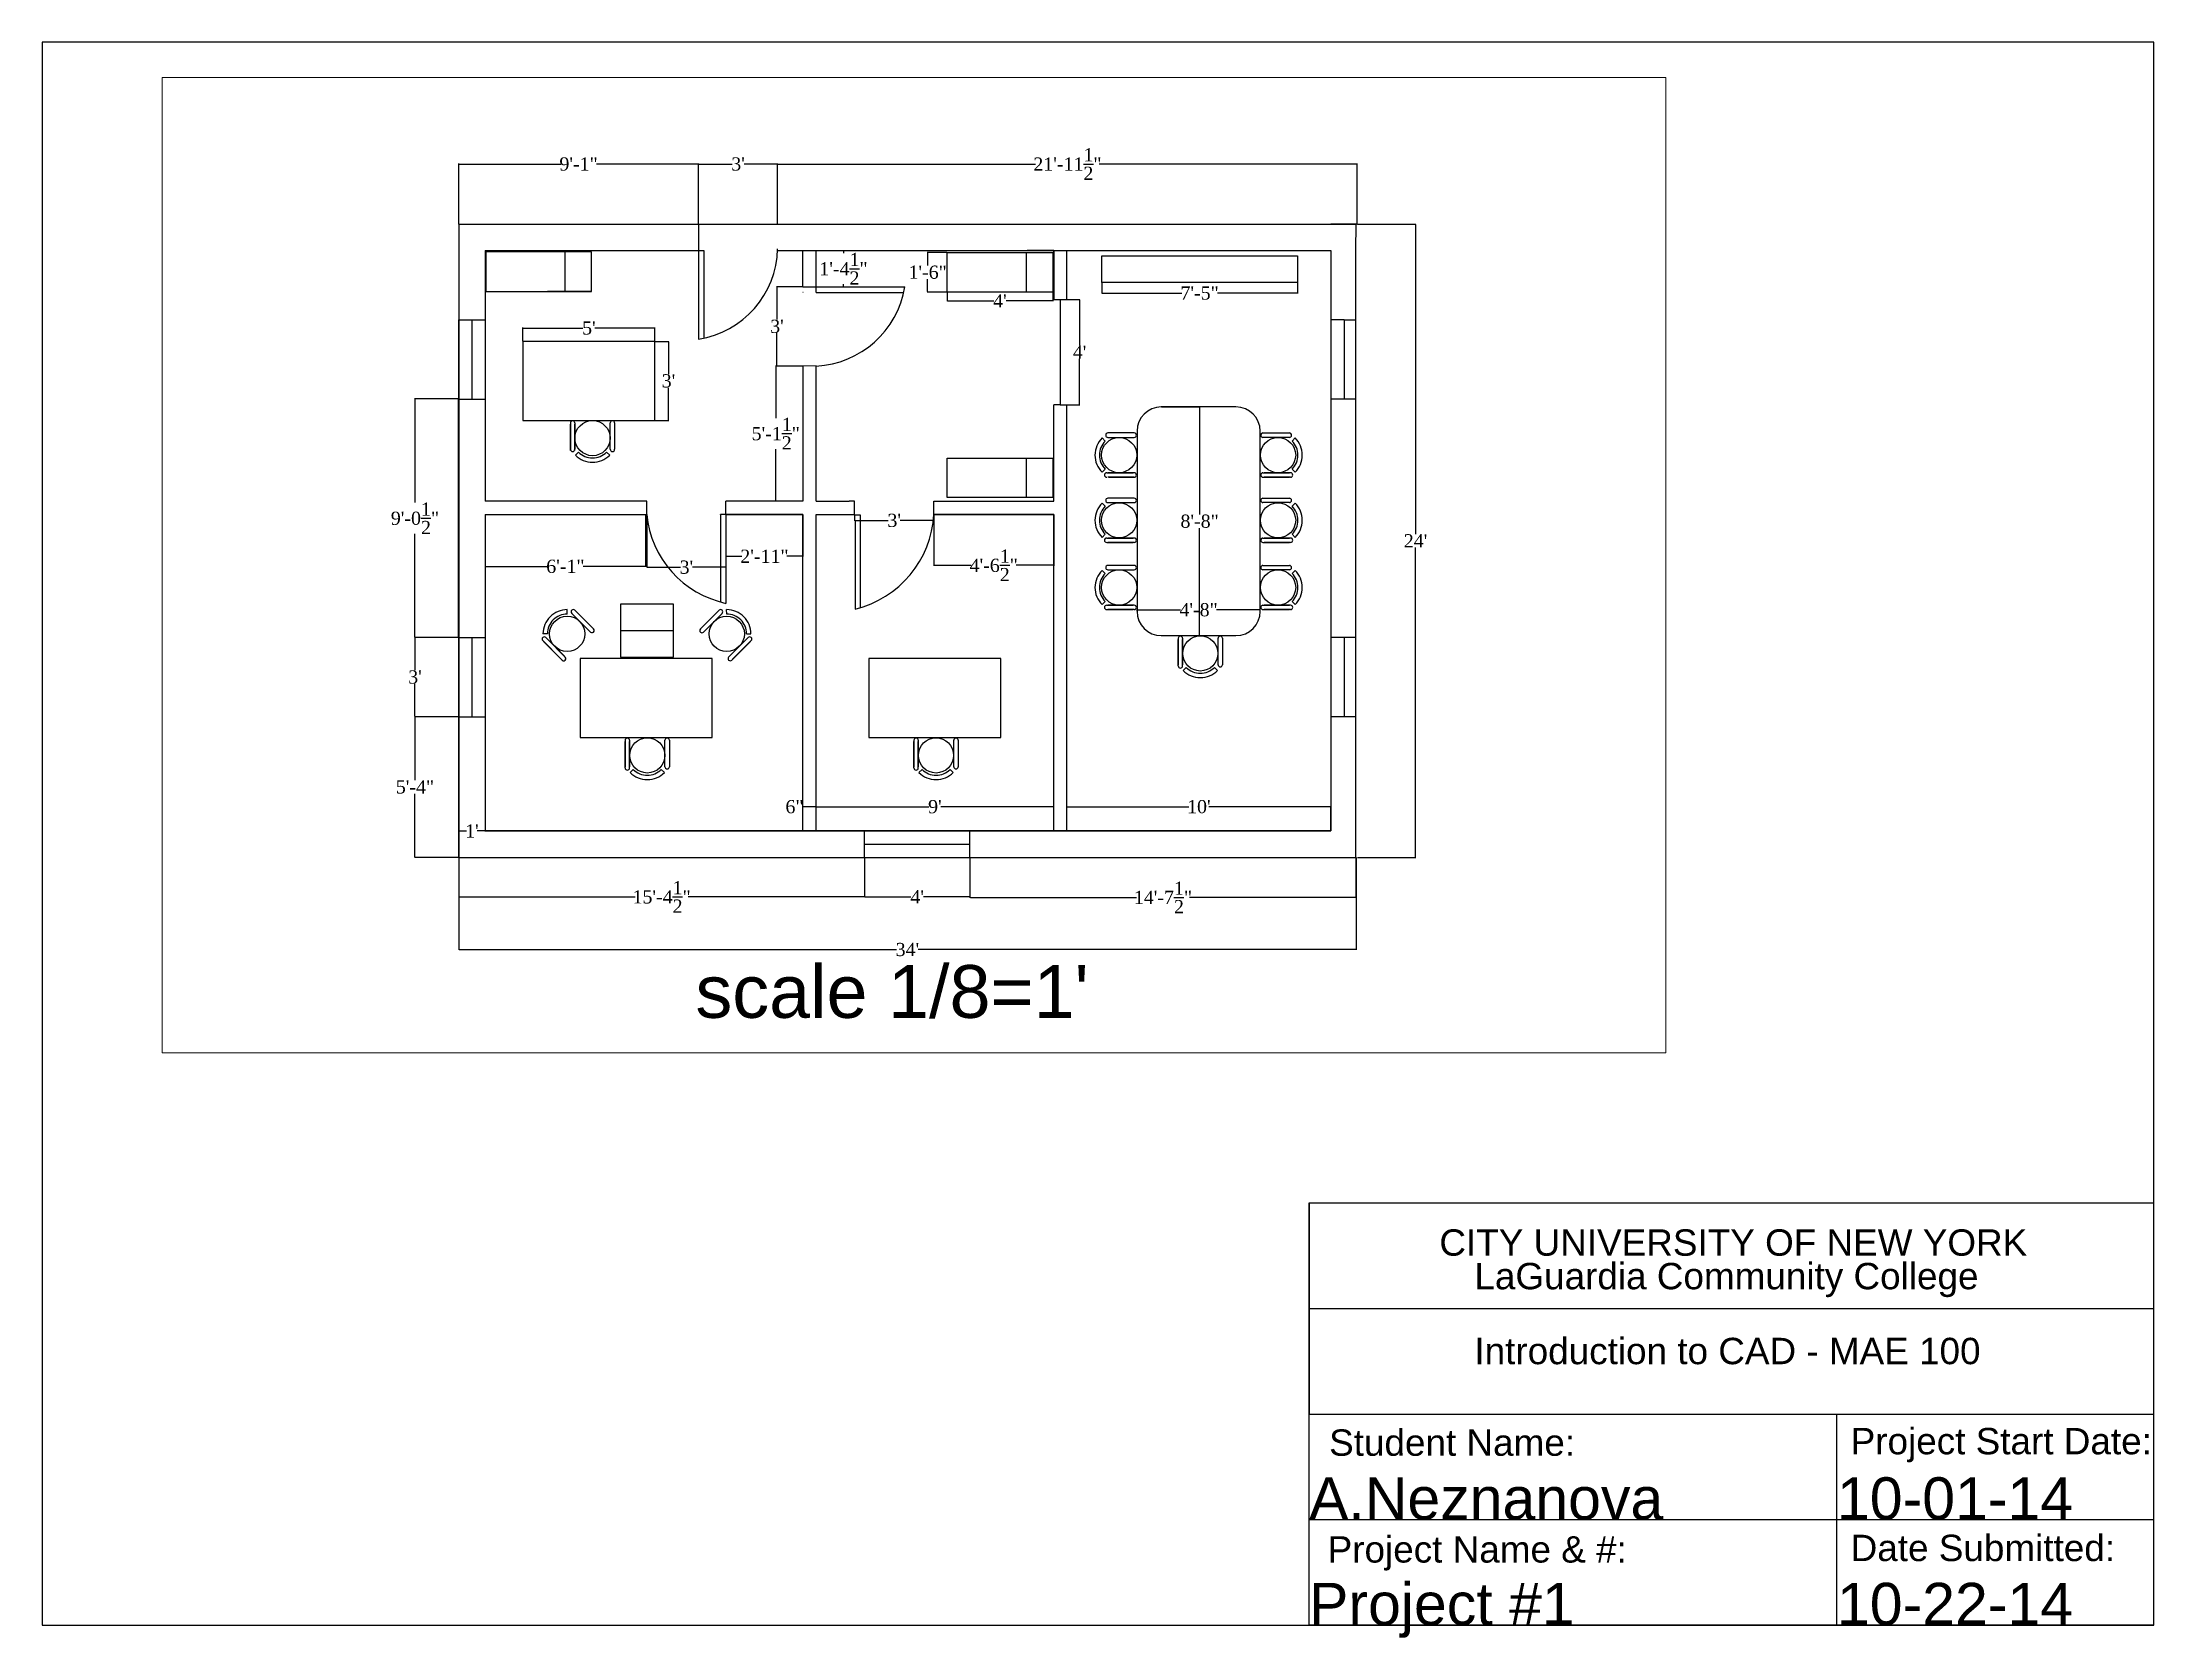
# Paper-space layout 'Layout1' of a CAD drawing. Header units: inches. Extents: x 0.5 to 10.5, y 0.4 to 7.9.
# The model-space entities are those that its viewports show. They can reach past a viewport. Long polylines and large blocks are cut down to what shows.
import ezdxf

# ---------------------------------------------------------------- set-up
doc = ezdxf.new("R2010")
doc.units = ezdxf.units.IN
doc.header["$MEASUREMENT"] = 0
for name, color, linetype in [('border', 112, 'Continuous'), ('chair', 6, 'Continuous'), ('Dimension', 14, 'Continuous'), ('furniture', 80, 'Continuous'), ('table', 202, 'Continuous'), ('text', 194, 'Continuous'), ('Walls', 30, 'Continuous'), ('Windows', 140, 'Continuous')]:
    doc.layers.add(name, color=color, linetype=linetype)
doc.layers.add('Doors', color=7, linetype='Continuous', true_color=0x6011be)
doc.layers.add('viewport', color=134, linetype='Continuous', plot=False)
doc.styles.add('Annotative', font='Times New Roman.ttf', dxfattribs={"height": 6})
doc.styles.get("Standard").update_dxf_attribs({"font": 'Arial.ttf', "height": 24})
doc.dimstyles.new('textstyle1', dxfattribs={"dimtxt": 0.18, "dimasz": 0.18, "dimexe": 0.18, "dimexo": 0.0625, "dimgap": 0.09, "dimtad": 0, "dimtih": 1, "dimtoh": 1, "dimdec": 4, "dimzin": 0, "dimdsep": 46, "dimlunit": 4, "dimtxsty": 'Annotative', "dimcen": 0.09, "dimadec": 0, "dimazin": 0, "dimtfac": 1, "dimtdec": 4, "dimtofl": 0, "dimtmove": 0, "dimatfit": 3, "dimfxl": 1, "dimtolj": 1, "dimtzin": 0, "dimarcsym": 0})

# ---------------------------------------------------------------- blocks, each defined once
blk = doc.blocks.new('title_block')
at = {"layer": 'border'}
for p, q in [((10, 0), (0, 0)), ((0, 0), (0, -7.5)), ((10, -7.5), (10, 0)), ((6, -7.5), (6, -5.5)), ((6, -5.5), (10, -5.5)), ((6, -5.5), (6, -6)), ((6, -6), (10, -6)), ((6, -6), (6, -6.5)), ((6, -6.5), (10, -6.5)), ((8.5, -7.5), (8.5, -6.5)), ((6, -7), (10, -7)), ((0, -7.5), (10, -7.5)), ((10, -7.5), (6, -7.5)), ((6, -7.5), (8.5, -7.5))]:
    blk.add_line(p, q, dxfattribs=at)
for tag, p in [('NAME', (6, -7)), ('START', (8.5, -7)), ('PROJ', (6, -7.5)), ('END', (8.5, -7.5))]:
    blk.add_attdef(tag, p, '', height=0.2)
at = {"layer": 'text'}
for s, p in [('CITY UNIVERSITY OF NEW YORK', (6.617, -5.75)), ('LaGuardia Community College', (6.783, -5.909)), ('Introduction to CAD - MAE 100', (6.783, -6.264)), ('Student Name:', (6.095, -6.698)), ('Project Start Date:', (8.565, -6.691)), ('Project Name & #:', (6.088, -7.204)), ('Date Submitted:', (8.565, -7.197))]:
    blk.add_text(s, height=0.125, dxfattribs=at).set_placement(p)
blk = doc.blocks.new('*D1')
at = {"layer": 'Defpoints', "color": 0, "transparency": 16777216}
for p in [(47.22, 527.36), (-61.78, 499.99), (47.22, 499.99)]:
    blk.add_point(p, dxfattribs=at)
at = {"layer": 'Dimension', "color": 0, "lineweight": -2, "transparency": 16777216}
for p, q in [((-61.78, 500.05), (-61.78, 527.54)), ((-61.6, 527.36), (-15.37, 527.36)), ((47.04, 527.36), (0.81, 527.36)), ((47.22, 500.05), (47.22, 527.54))]:
    blk.add_line(p, q, dxfattribs=at)
at = {"layer": 'Dimension', "color": 0, "transparency": 16777216}
for points in [[(-61.6, 527.39), (-61.6, 527.33), (-61.78, 527.36)], [(47.04, 527.39), (47.04, 527.33), (47.22, 527.36)]]:
    blk.add_solid(points, dxfattribs=at)
at = {"layer": 'Dimension', "color": 0, "transparency": 16777216, "insert": (-7.28, 527.36), "char_height": 6, "attachment_point": 5, "style": 'Annotative'}
blk.add_mtext('\\A1;9\'-1"', dxfattribs=at)
blk = doc.blocks.new('*D2')
at = {"layer": 'Defpoints', "color": 0, "transparency": 16777216}
for p in [(83.22, 527.36), (47.22, 500.05), (83.22, 499.99)]:
    blk.add_point(p, dxfattribs=at)
at = {"layer": 'Dimension', "color": 0, "lineweight": -2, "transparency": 16777216}
for p, q in [((47.22, 500.11), (47.22, 527.54)), ((47.4, 527.36), (62.49, 527.36)), ((83.04, 527.36), (67.95, 527.36)), ((83.22, 500.05), (83.22, 527.54))]:
    blk.add_line(p, q, dxfattribs=at)
at = {"layer": 'Dimension', "color": 0, "transparency": 16777216}
for points in [[(47.4, 527.39), (47.4, 527.33), (47.22, 527.36)], [(83.04, 527.39), (83.04, 527.33), (83.22, 527.36)]]:
    blk.add_solid(points, dxfattribs=at)
at = {"layer": 'Dimension', "color": 0, "transparency": 16777216, "insert": (65.22, 527.36), "char_height": 6, "attachment_point": 5, "style": 'Annotative'}
blk.add_mtext("\\A1;3'", dxfattribs=at)
blk = doc.blocks.new('*D3')
at = {"layer": 'Defpoints', "color": 0, "transparency": 16777216}
for p in [(346.72, 527.36), (83.22, 500.05), (346.72, 499.99)]:
    blk.add_point(p, dxfattribs=at)
at = {"layer": 'Dimension', "color": 0, "lineweight": -2, "transparency": 16777216}
for p, q in [((83.22, 500.11), (83.22, 527.54)), ((83.4, 527.36), (200.48, 527.36)), ((346.54, 527.36), (229.47, 527.36)), ((346.72, 500.05), (346.72, 527.54))]:
    blk.add_line(p, q, dxfattribs=at)
at = {"layer": 'Dimension', "color": 0, "transparency": 16777216}
for points in [[(83.4, 527.39), (83.4, 527.33), (83.22, 527.36)], [(346.54, 527.39), (346.54, 527.33), (346.72, 527.36)]]:
    blk.add_solid(points, dxfattribs=at)
at = {"layer": 'Dimension', "color": 0, "transparency": 16777216, "insert": (214.97, 527.36), "char_height": 6, "attachment_point": 5, "style": 'Annotative'}
blk.add_mtext('\\A1;21\'-11{\\H1.000000x;\\S1/2;}"', dxfattribs=at)
blk = doc.blocks.new('*D4')
at = {"layer": 'Defpoints', "color": 0, "transparency": 16777216}
for p in [(346.72, 499.99), (346.72, 211.99), (373.25, 211.99)]:
    blk.add_point(p, dxfattribs=at)
at = {"layer": 'Dimension', "color": 0, "lineweight": -2, "transparency": 16777216}
for p, q in [((346.78, 499.99), (373.43, 499.99)), ((373.25, 499.81), (373.25, 359.08)), ((373.25, 212.17), (373.25, 352.9)), ((346.78, 211.99), (373.43, 211.99))]:
    blk.add_line(p, q, dxfattribs=at)
at = {"layer": 'Dimension', "color": 0, "transparency": 16777216}
for points in [[(373.22, 499.81), (373.28, 499.81), (373.25, 499.99)], [(373.22, 212.17), (373.28, 212.17), (373.25, 211.99)]]:
    blk.add_solid(points, dxfattribs=at)
at = {"layer": 'Dimension', "color": 0, "transparency": 16777216, "insert": (373.25, 355.99), "char_height": 6, "attachment_point": 5, "style": 'Annotative'}
blk.add_mtext("\\A1;24'", dxfattribs=at)
blk = doc.blocks.new('*D5')
at = {"layer": 'Defpoints', "color": 0, "transparency": 16777216}
for p in [(-61.78, 223.99), (-49.78, 223.99), (-49.78, 223.99)]:
    blk.add_point(p, dxfattribs=at)
at = {"layer": 'Walls', "color": 0, "lineweight": -2, "transparency": 16777216}
for p, q in [((-61.78, 223.93), (-61.78, 223.81)), ((-61.6, 223.99), (-58.16, 223.99)), ((-49.96, 223.99), (-53.4, 223.99)), ((-49.78, 223.93), (-49.78, 223.81))]:
    blk.add_line(p, q, dxfattribs=at)
at = {"layer": 'Walls', "color": 0, "transparency": 16777216}
for points in [[(-61.6, 224.02), (-61.6, 223.96), (-61.78, 223.99)], [(-49.96, 224.02), (-49.96, 223.96), (-49.78, 223.99)]]:
    blk.add_solid(points, dxfattribs=at)
at = {"layer": 'Walls', "color": 0, "transparency": 16777216, "insert": (-55.78, 223.99), "char_height": 6, "attachment_point": 5, "style": 'Annotative'}
blk.add_mtext("\\A1;1'", dxfattribs=at)
blk = doc.blocks.new('*D6')
at = {"layer": 'Defpoints', "color": 0, "transparency": 16777216}
for p in [(-81.66, 275.99), (-61.78, 275.99), (-61.78, 211.99)]:
    blk.add_point(p, dxfattribs=at)
at = {"layer": 'Dimension', "color": 0, "lineweight": -2, "transparency": 16777216}
for p, q in [((-61.84, 275.99), (-81.84, 275.99)), ((-81.66, 275.81), (-81.66, 247.12)), ((-81.66, 212.17), (-81.66, 240.86)), ((-61.84, 211.99), (-81.84, 211.99))]:
    blk.add_line(p, q, dxfattribs=at)
at = {"layer": 'Dimension', "color": 0, "transparency": 16777216}
for points in [[(-81.69, 275.81), (-81.63, 275.81), (-81.66, 275.99)], [(-81.69, 212.17), (-81.63, 212.17), (-81.66, 211.99)]]:
    blk.add_solid(points, dxfattribs=at)
at = {"layer": 'Dimension', "color": 0, "transparency": 16777216, "insert": (-81.66, 243.99), "char_height": 6, "attachment_point": 5, "style": 'Annotative'}
blk.add_mtext('\\A1;5\'-4"', dxfattribs=at)
blk = doc.blocks.new('*D7')
at = {"layer": 'Defpoints', "color": 0, "transparency": 16777216}
for p in [(-81.66, 311.99), (-61.78, 311.99), (-61.84, 275.99)]:
    blk.add_point(p, dxfattribs=at)
at = {"layer": 'Dimension', "color": 0, "lineweight": -2, "transparency": 16777216}
for p, q in [((-61.84, 311.99), (-81.84, 311.99)), ((-81.66, 311.81), (-81.66, 297.12)), ((-81.66, 276.17), (-81.66, 290.86)), ((-61.9, 275.99), (-81.84, 275.99))]:
    blk.add_line(p, q, dxfattribs=at)
at = {"layer": 'Dimension', "color": 0, "transparency": 16777216}
for points in [[(-81.69, 311.81), (-81.63, 311.81), (-81.66, 311.99)], [(-81.69, 276.17), (-81.63, 276.17), (-81.66, 275.99)]]:
    blk.add_solid(points, dxfattribs=at)
at = {"layer": 'Dimension', "color": 0, "transparency": 16777216, "insert": (-81.66, 293.99), "char_height": 6, "attachment_point": 5, "style": 'Annotative'}
blk.add_mtext("\\A1;3'", dxfattribs=at)
blk = doc.blocks.new('*D8')
at = {"layer": 'Defpoints', "color": 0, "transparency": 16777216}
for p in [(-81.66, 420.49), (-61.78, 420.49), (-61.84, 311.99)]:
    blk.add_point(p, dxfattribs=at)
at = {"layer": 'Dimension', "color": 0, "lineweight": -2, "transparency": 16777216}
for p, q in [((-61.84, 420.49), (-81.84, 420.49)), ((-81.66, 420.31), (-81.66, 373.34)), ((-81.66, 312.17), (-81.66, 359.14)), ((-61.9, 311.99), (-81.84, 311.99))]:
    blk.add_line(p, q, dxfattribs=at)
at = {"layer": 'Dimension', "color": 0, "transparency": 16777216}
for points in [[(-81.69, 420.31), (-81.63, 420.31), (-81.66, 420.49)], [(-81.69, 312.17), (-81.63, 312.17), (-81.66, 311.99)]]:
    blk.add_solid(points, dxfattribs=at)
at = {"layer": 'Dimension', "color": 0, "transparency": 16777216, "insert": (-81.66, 366.24), "char_height": 6, "attachment_point": 5, "style": 'Annotative'}
blk.add_mtext('\\A1;9\'-0{\\H1.000000x;\\S1/2;}"', dxfattribs=at)
blk = doc.blocks.new('*D9')
at = {"layer": 'Defpoints', "color": 0, "transparency": 16777216}
for p in [(-61.78, 211.99), (122.72, 211.99), (122.72, 194.02)]:
    blk.add_point(p, dxfattribs=at)
at = {"layer": 'Dimension', "color": 0, "lineweight": -2, "transparency": 16777216}
for p, q in [((-61.78, 211.93), (-61.78, 193.84)), ((122.72, 211.93), (122.72, 193.84)), ((-61.6, 194.02), (18.44, 194.02)), ((122.54, 194.02), (42.5, 194.02))]:
    blk.add_line(p, q, dxfattribs=at)
at = {"layer": 'Dimension', "color": 0, "transparency": 16777216}
for points in [[(-61.6, 194.05), (-61.6, 193.99), (-61.78, 194.02)], [(122.54, 194.05), (122.54, 193.99), (122.72, 194.02)]]:
    blk.add_solid(points, dxfattribs=at)
at = {"layer": 'Dimension', "color": 0, "transparency": 16777216, "insert": (30.47, 194.02), "char_height": 6, "attachment_point": 5, "style": 'Annotative'}
blk.add_mtext('\\A1;15\'-4{\\H1.000000x;\\S1/2;}"', dxfattribs=at)
blk = doc.blocks.new('*D10')
at = {"layer": 'Defpoints', "color": 0, "transparency": 16777216}
for p in [(208.72, 235.02), (100.72, 223.99), (208.72, 223.99)]:
    blk.add_point(p, dxfattribs=at)
at = {"layer": 'Dimension', "color": 0, "lineweight": -2, "transparency": 16777216}
for p, q in [((100.72, 224.05), (100.72, 235.2)), ((100.9, 235.02), (151.99, 235.02)), ((208.54, 235.02), (157.45, 235.02)), ((208.72, 224.05), (208.72, 235.2))]:
    blk.add_line(p, q, dxfattribs=at)
at = {"layer": 'Dimension', "color": 0, "transparency": 16777216}
for points in [[(100.9, 235.05), (100.9, 234.99), (100.72, 235.02)], [(208.54, 235.05), (208.54, 234.99), (208.72, 235.02)]]:
    blk.add_solid(points, dxfattribs=at)
at = {"layer": 'Dimension', "color": 0, "transparency": 16777216, "insert": (154.72, 235.02), "char_height": 6, "attachment_point": 5, "style": 'Annotative'}
blk.add_mtext("\\A1;9'", dxfattribs=at)
blk = doc.blocks.new('*D11')
at = {"layer": 'Defpoints', "color": 0, "transparency": 16777216}
for p in [(334.72, 235.02), (214.72, 223.99), (334.72, 223.99)]:
    blk.add_point(p, dxfattribs=at)
at = {"layer": 'Dimension', "color": 0, "lineweight": -2, "transparency": 16777216}
for p, q in [((214.72, 224.05), (214.72, 235.2)), ((214.9, 235.02), (270.13, 235.02)), ((334.54, 235.02), (279.31, 235.02)), ((334.72, 224.05), (334.72, 235.2))]:
    blk.add_line(p, q, dxfattribs=at)
at = {"layer": 'Dimension', "color": 0, "transparency": 16777216}
for points in [[(214.9, 235.05), (214.9, 234.99), (214.72, 235.02)], [(334.54, 235.05), (334.54, 234.99), (334.72, 235.02)]]:
    blk.add_solid(points, dxfattribs=at)
at = {"layer": 'Dimension', "color": 0, "transparency": 16777216, "insert": (274.72, 235.02), "char_height": 6, "attachment_point": 5, "style": 'Annotative'}
blk.add_mtext("\\A1;10'", dxfattribs=at)
blk = doc.blocks.new('*D12')
at = {"layer": 'Defpoints', "color": 0, "transparency": 16777216}
for p in [(94.72, 235.02), (94.72, 224.05), (100.72, 223.99)]:
    blk.add_point(p, dxfattribs=at)
at = {"layer": 'Dimension', "color": 0, "lineweight": -2, "transparency": 16777216}
for p, q in [((94.72, 235.02), (94.54, 235.02)), ((94.72, 224.11), (94.72, 235.2)), ((100.54, 235.02), (94.9, 235.02)), ((100.72, 224.05), (100.72, 235.2))]:
    blk.add_line(p, q, dxfattribs=at)
at = {"layer": 'Dimension', "color": 0, "transparency": 16777216}
for points in [[(94.9, 235.05), (94.9, 234.99), (94.72, 235.02)], [(100.54, 235.05), (100.54, 234.99), (100.72, 235.02)]]:
    blk.add_solid(points, dxfattribs=at)
at = {"layer": 'Dimension', "color": 0, "transparency": 16777216, "insert": (90.9, 235.02), "char_height": 6, "attachment_point": 5, "style": 'Annotative'}
blk.add_mtext('\\A1;6"', dxfattribs=at)
blk = doc.blocks.new('*D13')
at = {"layer": 'Defpoints', "color": 0, "transparency": 16777216}
for p in [(94.72, 487.99), (94.72, 471.49), (113.16, 471.49)]:
    blk.add_point(p, dxfattribs=at)
at = {"layer": 'Dimension', "color": 0, "lineweight": -2, "transparency": 16777216}
for p, q in [((94.78, 487.99), (113.34, 487.99)), ((113.16, 487.81), (113.16, 486.8)), ((94.78, 471.49), (113.34, 471.49)), ((113.16, 471.67), (113.16, 472.68))]:
    blk.add_line(p, q, dxfattribs=at)
at = {"layer": 'Dimension', "color": 0, "transparency": 16777216}
for points in [[(113.13, 487.81), (113.19, 487.81), (113.16, 487.99)], [(113.13, 471.67), (113.19, 471.67), (113.16, 471.49)]]:
    blk.add_solid(points, dxfattribs=at)
at = {"layer": 'Dimension', "color": 0, "transparency": 16777216, "insert": (113.16, 479.74), "char_height": 6, "attachment_point": 5, "style": 'Annotative'}
blk.add_mtext('\\A1;1\'-4{\\H1.000000x;\\S1/2;}"', dxfattribs=at)
blk = doc.blocks.new('*D14')
at = {"layer": 'Defpoints', "color": 0, "transparency": 16777216}
for p in [(94.78, 471.49), (82.91, 435.49), (94.72, 435.49)]:
    blk.add_point(p, dxfattribs=at)
at = {"layer": 'Dimension', "color": 0, "lineweight": -2, "transparency": 16777216}
for p, q in [((94.72, 471.49), (82.73, 471.49)), ((82.91, 471.31), (82.91, 456.62)), ((82.91, 435.67), (82.91, 450.36)), ((94.66, 435.49), (82.73, 435.49))]:
    blk.add_line(p, q, dxfattribs=at)
at = {"layer": 'Dimension', "color": 0, "transparency": 16777216}
for points in [[(82.88, 471.31), (82.94, 471.31), (82.91, 471.49)], [(82.88, 435.67), (82.94, 435.67), (82.91, 435.49)]]:
    blk.add_solid(points, dxfattribs=at)
at = {"layer": 'Dimension', "color": 0, "transparency": 16777216, "insert": (82.91, 453.49), "char_height": 6, "attachment_point": 5, "style": 'Annotative'}
blk.add_mtext("\\A1;3'", dxfattribs=at)
blk = doc.blocks.new('*D15')
at = {"layer": 'Defpoints', "color": 0, "transparency": 16777216}
for p in [(94.66, 435.49), (82.36, 373.99), (94.66, 373.99)]:
    blk.add_point(p, dxfattribs=at)
at = {"layer": 'Dimension', "color": 0, "lineweight": -2, "transparency": 16777216}
for p, q in [((94.6, 435.49), (82.18, 435.49)), ((82.36, 435.31), (82.36, 411.84)), ((82.36, 374.17), (82.36, 397.64)), ((94.6, 373.99), (82.18, 373.99))]:
    blk.add_line(p, q, dxfattribs=at)
at = {"layer": 'Dimension', "color": 0, "transparency": 16777216}
for points in [[(82.33, 435.31), (82.39, 435.31), (82.36, 435.49)], [(82.33, 374.17), (82.39, 374.17), (82.36, 373.99)]]:
    blk.add_solid(points, dxfattribs=at)
at = {"layer": 'Dimension', "color": 0, "transparency": 16777216, "insert": (82.36, 404.74), "char_height": 6, "attachment_point": 5, "style": 'Annotative'}
blk.add_mtext('\\A1;5\'-1{\\H1.000000x;\\S1/2;}"', dxfattribs=at)
blk = doc.blocks.new('*D16')
at = {"layer": 'Defpoints', "color": 0, "transparency": 16777216}
for p in [(59.72, 367.99), (94.72, 367.99), (94.72, 348.96)]:
    blk.add_point(p, dxfattribs=at)
at = {"layer": 'Dimension', "color": 0, "lineweight": -2, "transparency": 16777216}
for p, q in [((59.72, 367.93), (59.72, 348.78)), ((94.72, 367.93), (94.72, 348.78)), ((59.9, 348.96), (67.01, 348.96)), ((94.54, 348.96), (87.43, 348.96))]:
    blk.add_line(p, q, dxfattribs=at)
at = {"layer": 'Dimension', "color": 0, "transparency": 16777216}
for points in [[(59.9, 348.99), (59.9, 348.93), (59.72, 348.96)], [(94.54, 348.99), (94.54, 348.93), (94.72, 348.96)]]:
    blk.add_solid(points, dxfattribs=at)
at = {"layer": 'Dimension', "color": 0, "transparency": 16777216, "insert": (77.22, 348.96), "char_height": 6, "attachment_point": 5, "style": 'Annotative'}
blk.add_mtext('\\A1;2\'-11"', dxfattribs=at)
blk = doc.blocks.new('*D17')
at = {"layer": 'Defpoints', "color": 0, "transparency": 16777216}
for p in [(23.72, 367.93), (59.72, 367.93), (59.72, 343.96)]:
    blk.add_point(p, dxfattribs=at)
at = {"layer": 'Dimension', "color": 0, "lineweight": -2, "transparency": 16777216}
for p, q in [((23.72, 367.86), (23.72, 343.78)), ((59.72, 367.86), (59.72, 343.78)), ((23.9, 343.96), (38.99, 343.96)), ((59.54, 343.96), (44.45, 343.96))]:
    blk.add_line(p, q, dxfattribs=at)
at = {"layer": 'Dimension', "color": 0, "transparency": 16777216}
for points in [[(23.9, 343.99), (23.9, 343.93), (23.72, 343.96)], [(59.54, 343.99), (59.54, 343.93), (59.72, 343.96)]]:
    blk.add_solid(points, dxfattribs=at)
at = {"layer": 'Dimension', "color": 0, "transparency": 16777216, "insert": (41.72, 343.96), "char_height": 6, "attachment_point": 5, "style": 'Annotative'}
blk.add_mtext("\\A1;3'", dxfattribs=at)
blk = doc.blocks.new('*D18')
at = {"layer": 'Defpoints', "color": 0, "transparency": 16777216}
for p in [(-49.78, 367.99), (23.22, 367.99), (23.22, 344.35)]:
    blk.add_point(p, dxfattribs=at)
at = {"layer": 'Dimension', "color": 0, "lineweight": -2, "transparency": 16777216}
for p, q in [((-49.78, 367.93), (-49.78, 344.17)), ((23.22, 367.93), (23.22, 344.17)), ((-49.6, 344.35), (-21.37, 344.35)), ((23.04, 344.35), (-5.19, 344.35))]:
    blk.add_line(p, q, dxfattribs=at)
at = {"layer": 'Dimension', "color": 0, "transparency": 16777216}
for points in [[(-49.6, 344.38), (-49.6, 344.32), (-49.78, 344.35)], [(23.04, 344.38), (23.04, 344.32), (23.22, 344.35)]]:
    blk.add_solid(points, dxfattribs=at)
at = {"layer": 'Dimension', "color": 0, "transparency": 16777216, "insert": (-13.28, 344.35), "char_height": 6, "attachment_point": 5, "style": 'Annotative'}
blk.add_mtext('\\A1;6\'-1"', dxfattribs=at)
blk = doc.blocks.new('*D19')
at = {"layer": 'Defpoints', "color": 0, "transparency": 16777216}
for p in [(154.22, 367.99), (208.72, 367.99), (208.72, 344.83)]:
    blk.add_point(p, dxfattribs=at)
at = {"layer": 'Dimension', "color": 0, "lineweight": -2, "transparency": 16777216}
for p, q in [((154.22, 367.93), (154.22, 344.65)), ((208.72, 367.93), (208.72, 344.65)), ((154.4, 344.83), (171.22, 344.83)), ((208.54, 344.83), (191.73, 344.83))]:
    blk.add_line(p, q, dxfattribs=at)
at = {"layer": 'Dimension', "color": 0, "transparency": 16777216}
for points in [[(154.4, 344.86), (154.4, 344.8), (154.22, 344.83)], [(208.54, 344.86), (208.54, 344.8), (208.72, 344.83)]]:
    blk.add_solid(points, dxfattribs=at)
at = {"layer": 'Dimension', "color": 0, "transparency": 16777216, "insert": (181.47, 344.83), "char_height": 6, "attachment_point": 5, "style": 'Annotative'}
blk.add_mtext('\\A1;4\'-6{\\H1.000000x;\\S1/2;}"', dxfattribs=at)
blk = doc.blocks.new('*D20')
at = {"layer": 'Defpoints', "color": 0, "transparency": 16777216}
for p in [(151.42, 487.14), (160.28, 487.14), (160.28, 469.14)]:
    blk.add_point(p, dxfattribs=at)
at = {"layer": 'Dimension', "color": 0, "lineweight": -2, "transparency": 16777216}
for p, q in [((160.22, 487.14), (151.24, 487.14)), ((151.42, 486.96), (151.42, 481.28)), ((151.42, 469.32), (151.42, 475.01)), ((160.22, 469.14), (151.24, 469.14))]:
    blk.add_line(p, q, dxfattribs=at)
at = {"layer": 'Dimension', "color": 0, "transparency": 16777216}
for points in [[(151.39, 486.96), (151.45, 486.96), (151.42, 487.14)], [(151.39, 469.32), (151.45, 469.32), (151.42, 469.14)]]:
    blk.add_solid(points, dxfattribs=at)
at = {"layer": 'Dimension', "color": 0, "transparency": 16777216, "insert": (151.42, 478.14), "char_height": 6, "attachment_point": 5, "style": 'Annotative'}
blk.add_mtext('\\A1;1\'-6"', dxfattribs=at)
blk = doc.blocks.new('*D21')
at = {"layer": 'Defpoints', "color": 0, "transparency": 16777216}
for p in [(160.28, 469.14), (208.28, 469.14), (208.28, 465.14)]:
    blk.add_point(p, dxfattribs=at)
at = {"layer": 'Dimension', "color": 0, "lineweight": -2, "transparency": 16777216}
for p, q in [((160.28, 469.08), (160.28, 464.96)), ((160.46, 465.14), (181.47, 465.14)), ((208.1, 465.14), (187.1, 465.14)), ((208.28, 469.08), (208.28, 464.96))]:
    blk.add_line(p, q, dxfattribs=at)
at = {"layer": 'Dimension', "color": 0, "transparency": 16777216}
for points in [[(160.46, 465.17), (160.46, 465.11), (160.28, 465.14)], [(208.1, 465.17), (208.1, 465.11), (208.28, 465.14)]]:
    blk.add_solid(points, dxfattribs=at)
at = {"layer": 'Dimension', "color": 0, "transparency": 16777216, "insert": (184.28, 465.14), "char_height": 6, "attachment_point": 5, "style": 'Annotative'}
blk.add_mtext("\\A1;4'", dxfattribs=at)
blk = doc.blocks.new('*D22')
at = {"layer": 'Defpoints', "color": 0, "transparency": 16777216}
for p in [(211.72, 465.81), (211.72, 417.81), (220.5, 417.81)]:
    blk.add_point(p, dxfattribs=at)
at = {"layer": 'Dimension', "color": 0, "lineweight": -2, "transparency": 16777216}
for p, q in [((211.78, 465.81), (220.68, 465.81)), ((220.5, 465.63), (220.5, 444.9)), ((220.5, 417.99), (220.5, 438.72)), ((211.78, 417.81), (220.68, 417.81))]:
    blk.add_line(p, q, dxfattribs=at)
at = {"layer": 'Dimension', "color": 0, "transparency": 16777216}
for points in [[(220.47, 465.63), (220.53, 465.63), (220.5, 465.81)], [(220.47, 417.99), (220.53, 417.99), (220.5, 417.81)]]:
    blk.add_solid(points, dxfattribs=at)
at = {"layer": 'Dimension', "color": 0, "transparency": 16777216, "insert": (220.5, 441.81), "char_height": 6, "attachment_point": 5, "style": 'Annotative'}
blk.add_mtext("\\A1;4'", dxfattribs=at)
blk = doc.blocks.new('*D23')
at = {"layer": 'Defpoints', "color": 0, "transparency": 16777216}
for p in [(27.4, 452.77), (-32.6, 446.71), (27.4, 446.71)]:
    blk.add_point(p, dxfattribs=at)
at = {"layer": 'Dimension', "color": 0, "lineweight": -2, "transparency": 16777216}
for p, q in [((-32.6, 446.77), (-32.6, 452.95)), ((-32.42, 452.77), (-5.28, 452.77)), ((27.22, 452.77), (0.09, 452.77)), ((27.4, 446.77), (27.4, 452.95))]:
    blk.add_line(p, q, dxfattribs=at)
at = {"layer": 'Dimension', "color": 0, "transparency": 16777216}
for points in [[(-32.42, 452.8), (-32.42, 452.74), (-32.6, 452.77)], [(27.22, 452.8), (27.22, 452.74), (27.4, 452.77)]]:
    blk.add_solid(points, dxfattribs=at)
at = {"layer": 'Dimension', "color": 0, "transparency": 16777216, "insert": (-2.6, 452.77), "char_height": 6, "attachment_point": 5, "style": 'Annotative'}
blk.add_mtext("\\A1;5'", dxfattribs=at)
blk = doc.blocks.new('*D24')
at = {"layer": 'Defpoints', "color": 0, "transparency": 16777216}
for p in [(27.4, 446.71), (33.59, 446.71), (27.4, 410.71)]:
    blk.add_point(p, dxfattribs=at)
at = {"layer": 'Dimension', "color": 0, "lineweight": -2, "transparency": 16777216}
for p, q in [((27.47, 446.71), (33.77, 446.71)), ((33.59, 446.53), (33.59, 431.84)), ((33.59, 410.89), (33.59, 425.57)), ((27.47, 410.71), (33.77, 410.71))]:
    blk.add_line(p, q, dxfattribs=at)
at = {"layer": 'Dimension', "color": 0, "transparency": 16777216}
for points in [[(33.56, 446.53), (33.62, 446.53), (33.59, 446.71)], [(33.56, 410.89), (33.62, 410.89), (33.59, 410.71)]]:
    blk.add_solid(points, dxfattribs=at)
at = {"layer": 'Dimension', "color": 0, "transparency": 16777216, "insert": (33.59, 428.71), "char_height": 6, "attachment_point": 5, "style": 'Annotative'}
blk.add_mtext("\\A1;3'", dxfattribs=at)
blk = doc.blocks.new('*D42')
at = {"layer": 'Defpoints', "color": 0, "transparency": 16777216}
for p in [(246.61, 323.87), (302.61, 324.59), (302.61, 323.87)]:
    blk.add_point(p, dxfattribs=at)
at = {"layer": 'furniture', "color": 0, "lineweight": -2, "transparency": 16777216}
for p, q in [((246.61, 323.94), (246.61, 324.77)), ((246.79, 324.59), (266.44, 324.59)), ((302.43, 324.59), (282.79, 324.59)), ((302.61, 323.94), (302.61, 324.77))]:
    blk.add_line(p, q, dxfattribs=at)
at = {"layer": 'furniture', "color": 0, "transparency": 16777216}
for points in [[(246.79, 324.62), (246.79, 324.56), (246.61, 324.59)], [(302.43, 324.62), (302.43, 324.56), (302.61, 324.59)]]:
    blk.add_solid(points, dxfattribs=at)
at = {"layer": 'furniture', "color": 0, "transparency": 16777216, "insert": (274.61, 324.59), "char_height": 6, "attachment_point": 5, "style": 'Annotative'}
blk.add_mtext('\\A1;4\'-8"', dxfattribs=at)
blk = doc.blocks.new('*D43')
at = {"layer": 'Defpoints', "color": 0, "transparency": 16777216}
for p in [(257.61, 416.87), (257.61, 312.87), (275.08, 312.87)]:
    blk.add_point(p, dxfattribs=at)
at = {"layer": 'furniture', "color": 0, "lineweight": -2, "transparency": 16777216}
for p, q in [((257.68, 416.87), (275.26, 416.87)), ((275.08, 416.69), (275.08, 368.01)), ((275.08, 313.05), (275.08, 361.74)), ((257.68, 312.87), (275.26, 312.87))]:
    blk.add_line(p, q, dxfattribs=at)
at = {"layer": 'furniture', "color": 0, "transparency": 16777216}
for points in [[(275.05, 416.69), (275.11, 416.69), (275.08, 416.87)], [(275.05, 313.05), (275.11, 313.05), (275.08, 312.87)]]:
    blk.add_solid(points, dxfattribs=at)
at = {"layer": 'furniture', "color": 0, "transparency": 16777216, "insert": (275.08, 364.87), "char_height": 6, "attachment_point": 5, "style": 'Annotative'}
blk.add_mtext('\\A1;8\'-8"', dxfattribs=at)
blk = doc.blocks.new('*D44')
at = {"layer": 'Defpoints', "color": 0, "transparency": 16777216}
for p in [(230.57, 473.54), (319.57, 473.54), (319.57, 468.65)]:
    blk.add_point(p, dxfattribs=at)
at = {"layer": 'Dimension', "color": 0, "lineweight": -2, "transparency": 16777216}
for p, q in [((230.57, 473.48), (230.57, 468.47)), ((319.57, 473.48), (319.57, 468.47)), ((230.75, 468.65), (266.97, 468.65)), ((319.39, 468.65), (283.16, 468.65))]:
    blk.add_line(p, q, dxfattribs=at)
at = {"layer": 'Dimension', "color": 0, "transparency": 16777216}
for points in [[(230.75, 468.68), (230.75, 468.62), (230.57, 468.65)], [(319.39, 468.68), (319.39, 468.62), (319.57, 468.65)]]:
    blk.add_solid(points, dxfattribs=at)
at = {"layer": 'Dimension', "color": 0, "transparency": 16777216, "insert": (275.07, 468.65), "char_height": 6, "attachment_point": 5, "style": 'Annotative'}
blk.add_mtext('\\A1;7\'-5"', dxfattribs=at)
blk = doc.blocks.new('*D45')
at = {"layer": 'Defpoints', "color": 0, "transparency": 16777216}
for p in [(122.66, 211.99), (170.66, 211.99), (170.66, 194.04)]:
    blk.add_point(p, dxfattribs=at)
at = {"layer": 'Dimension', "color": 0, "lineweight": -2, "transparency": 16777216}
for p, q in [((122.66, 211.93), (122.66, 193.86)), ((170.66, 211.93), (170.66, 193.86)), ((122.84, 194.04), (143.84, 194.04)), ((170.48, 194.04), (149.47, 194.04))]:
    blk.add_line(p, q, dxfattribs=at)
at = {"layer": 'Dimension', "color": 0, "transparency": 16777216}
for points in [[(122.84, 194.07), (122.84, 194.01), (122.66, 194.04)], [(170.48, 194.07), (170.48, 194.01), (170.66, 194.04)]]:
    blk.add_solid(points, dxfattribs=at)
at = {"layer": 'Dimension', "color": 0, "transparency": 16777216, "insert": (146.66, 194.04), "char_height": 6, "attachment_point": 5, "style": 'Annotative'}
blk.add_mtext("\\A1;4'", dxfattribs=at)
blk = doc.blocks.new('*D46')
at = {"layer": 'Defpoints', "color": 0, "transparency": 16777216}
for p in [(170.66, 211.93), (346.16, 211.93), (346.16, 193.77)]:
    blk.add_point(p, dxfattribs=at)
at = {"layer": 'Dimension', "color": 0, "lineweight": -2, "transparency": 16777216}
for p, q in [((170.66, 211.86), (170.66, 193.59)), ((346.16, 211.86), (346.16, 193.59)), ((170.84, 193.77), (246.38, 193.77)), ((345.98, 193.77), (270.44, 193.77))]:
    blk.add_line(p, q, dxfattribs=at)
at = {"layer": 'Dimension', "color": 0, "transparency": 16777216}
for points in [[(170.84, 193.8), (170.84, 193.74), (170.66, 193.77)], [(345.98, 193.8), (345.98, 193.74), (346.16, 193.77)]]:
    blk.add_solid(points, dxfattribs=at)
at = {"layer": 'Dimension', "color": 0, "transparency": 16777216, "insert": (258.41, 193.77), "char_height": 6, "attachment_point": 5, "style": 'Annotative'}
blk.add_mtext('\\A1;14\'-7{\\H1.000000x;\\S1/2;}"', dxfattribs=at)
blk = doc.blocks.new('*D47')
at = {"layer": 'Defpoints', "color": 0, "transparency": 16777216}
for p in [(118.22, 367.93), (118.22, 365.25), (154.22, 367.93)]:
    blk.add_point(p, dxfattribs=at)
at = {"layer": 'Dimension', "color": 0, "lineweight": -2, "transparency": 16777216}
for p, q in [((118.22, 367.86), (118.22, 365.07)), ((118.4, 365.25), (133.49, 365.25)), ((154.04, 365.25), (138.95, 365.25)), ((154.22, 367.86), (154.22, 365.07))]:
    blk.add_line(p, q, dxfattribs=at)
at = {"layer": 'Dimension', "color": 0, "transparency": 16777216}
for points in [[(118.4, 365.28), (118.4, 365.22), (118.22, 365.25)], [(154.04, 365.28), (154.04, 365.22), (154.22, 365.25)]]:
    blk.add_solid(points, dxfattribs=at)
at = {"layer": 'Dimension', "color": 0, "transparency": 16777216, "insert": (136.22, 365.25), "char_height": 6, "attachment_point": 5, "style": 'Annotative'}
blk.add_mtext("\\A1;3'", dxfattribs=at)
blk = doc.blocks.new('*D48')
at = {"layer": 'Defpoints', "color": 0, "transparency": 16777216}
for p in [(-61.78, 211.99), (346.22, 211.99), (346.22, 170.05)]:
    blk.add_point(p, dxfattribs=at)
at = {"layer": 'Dimension', "color": 0, "lineweight": -2, "transparency": 16777216}
for p, q in [((-61.78, 211.93), (-61.78, 169.87)), ((346.22, 211.93), (346.22, 169.87)), ((-61.6, 170.05), (137.29, 170.05)), ((346.04, 170.05), (147.16, 170.05))]:
    blk.add_line(p, q, dxfattribs=at)
at = {"layer": 'Dimension', "color": 0, "transparency": 16777216}
for points in [[(-61.6, 170.08), (-61.6, 170.02), (-61.78, 170.05)], [(346.04, 170.08), (346.04, 170.02), (346.22, 170.05)]]:
    blk.add_solid(points, dxfattribs=at)
at = {"layer": 'Dimension', "color": 0, "transparency": 16777216, "insert": (142.22, 170.05), "char_height": 6, "attachment_point": 5, "style": 'Annotative'}
blk.add_mtext("\\A1;34'", dxfattribs=at)

msp = doc.modelspace()

# ---------------------------------------------------------------- linework, layer by layer
at = {"layer": 'chair', "color": 6}
for p, q in [((-10.99326, 409.60499), (-10.99326, 397.60499)), ((-10.99326, 397.0293), (-10.99326, 409.0293)), ((-10.99326, 397.0293), (-10.99326, 409.0293)), ((-8.99326, 409.60499), (-8.99326, 397.60499)), ((-8.99326, 397.0293), (-8.99326, 409.0293)), ((7.12073, 397.60499), (7.12073, 409.60499)), ((9.12073, 409.60499), (9.12073, 397.60499)), ((245.37068, 405.02466), (233.37068, 405.02466)), ((303.86756, 405.02466), (315.86756, 405.02466)), ((-7.30159, 396.33421), (-8.71611, 394.9203)), ((5.4431, 396.34829), (6.86074, 394.9375)), ((232.13728, 401.34703), (230.7265, 402.76466)), ((233.37068, 403.02466), (245.37068, 403.02466)), ((315.86756, 403.02466), (303.86756, 403.02466)), ((317.10095, 401.34703), (318.51174, 402.76466)), ((232.12321, 388.60233), (230.7093, 387.18782)), ((232.8183, 386.91066), (244.8183, 386.91066)), ((245.37068, 386.91066), (233.37068, 386.91066)), ((245.37068, 384.91066), (233.37068, 384.91066)), ((233.74067, 384.91066), (245.74067, 384.91066)), ((303.86756, 386.91066), (315.86756, 386.91066)), ((303.86756, 384.91066), (315.86756, 384.91066)), ((316.41994, 386.91066), (304.41994, 386.91066)), ((316.41994, 384.91066), (304.41994, 384.91066)), ((317.11503, 388.60233), (318.52894, 387.18782)), ((245.37068, 375.36875), (233.37068, 375.36875)), ((303.86756, 375.36875), (315.86756, 375.36875)), ((232.13728, 371.69112), (230.7265, 373.10875)), ((233.37068, 373.36875), (245.37068, 373.36875)), ((315.86756, 373.36875), (303.86756, 373.36875)), ((317.10095, 371.69112), (318.51174, 373.10875)), ((232.12321, 358.94642), (230.7093, 357.53191)), ((232.8183, 357.25475), (244.8183, 357.25475)), ((232.8183, 355.25475), (244.8183, 355.25475)), ((245.37068, 357.25475), (233.37068, 357.25475)), ((245.37068, 355.25475), (233.37068, 355.25475)), ((303.86756, 357.25475), (315.86756, 357.25475)), ((303.86756, 355.25475), (315.86756, 355.25475)), ((316.41994, 357.25475), (304.41994, 357.25475)), ((316.41994, 355.25475), (304.41994, 355.25475)), ((317.11503, 358.94642), (318.52894, 357.53191)), ((232.13728, 341.13193), (230.7265, 342.54956)), ((232.13728, 341.13193), (230.7265, 342.54956)), ((245.37068, 344.80956), (233.37068, 344.80956)), ((245.37068, 344.80956), (233.37068, 344.80956)), ((233.37068, 342.80956), (245.37068, 342.80956)), ((233.37068, 342.80956), (245.37068, 342.80956)), ((303.86756, 344.80956), (315.86756, 344.80956)), ((303.86756, 344.80956), (315.86756, 344.80956)), ((315.86756, 342.80956), (303.86756, 342.80956)), ((315.86756, 342.80956), (303.86756, 342.80956)), ((317.10095, 341.13193), (318.51174, 342.54956)), ((317.10095, 341.13193), (318.51174, 342.54956)), ((232.12321, 328.38723), (230.7093, 326.97272)), ((232.12321, 328.38723), (230.7093, 326.97272)), ((232.8183, 326.69556), (244.8183, 326.69556)), ((232.8183, 326.69556), (244.8183, 326.69556)), ((245.37068, 326.69556), (233.37068, 326.69556)), ((245.37068, 326.69556), (233.37068, 326.69556)), ((303.86756, 326.69556), (315.86756, 326.69556)), ((303.86756, 326.69556), (315.86756, 326.69556)), ((316.41994, 326.69556), (304.41994, 326.69556)), ((316.41994, 326.69556), (304.41994, 326.69556)), ((317.11503, 328.38723), (318.52894, 326.97272)), ((317.11503, 328.38723), (318.52894, 326.97272)), ((-12.41668, 322.66271), (-12.40699, 324.66269)), ((-10.35752, 322.97184), (-1.89283, 314.46602)), ((-0.47519, 315.8768), (-8.93988, 324.38263)), ((48.11294, 315.8768), (56.57763, 324.38263)), ((57.99527, 322.97184), (49.53058, 314.46602)), ((60.05443, 322.66271), (60.04474, 324.66269)), ((232.8183, 324.69556), (244.8183, 324.69556)), ((232.8183, 324.69556), (244.8183, 324.69556)), ((245.37068, 324.69556), (233.37068, 324.69556)), ((245.37068, 324.69556), (233.37068, 324.69556)), ((303.86756, 324.69556), (315.86756, 324.69556)), ((303.86756, 324.69556), (315.86756, 324.69556)), ((316.41994, 324.69556), (304.41994, 324.69556)), ((316.41994, 324.69556), (304.41994, 324.69556)), ((-23.5867, 310.58594), (-15.12201, 302.08011)), ((-23.5867, 310.58594), (-15.12201, 302.08011)), ((-21.46029, 313.6827), (-23.46028, 313.68712)), ((-14.73236, 301.68858), (-23.19705, 310.1944)), ((-22.16906, 311.99672), (-13.70437, 303.4909)), ((-13.31473, 303.09936), (-21.77942, 311.60518)), ((60.95247, 303.09936), (69.41716, 311.60518)), ((69.80681, 311.99672), (61.34212, 303.4909)), ((62.37011, 301.68858), (70.8348, 310.1944)), ((71.22445, 310.58594), (62.75975, 302.08011)), ((71.22445, 310.58594), (62.75975, 302.08011)), ((69.09803, 313.6827), (71.09803, 313.68712)), ((265.33481, 311.63717), (265.33481, 299.63717)), ((265.33481, 299.08478), (265.33481, 311.08478)), ((265.33481, 299.08478), (265.33481, 311.08478)), ((267.33481, 311.63717), (267.33481, 299.63717)), ((267.33481, 299.08478), (267.33481, 311.08478)), ((283.4488, 299.63717), (283.4488, 311.63717)), ((285.4488, 311.63717), (285.4488, 299.63717)), ((269.02648, 298.38969), (267.61196, 296.97578)), ((281.77117, 298.40377), (283.18881, 296.99299)), ((13.89766, 265.24343), (13.89766, 253.24343)), ((13.89766, 252.69104), (13.89766, 264.69104)), ((13.89766, 252.69104), (13.89766, 264.69104)), ((15.89766, 265.24343), (15.89766, 253.24343)), ((15.89766, 252.69104), (15.89766, 264.69104)), ((32.01166, 253.24343), (32.01166, 265.24343)), ((34.01166, 265.24343), (34.01166, 253.24343)), ((145.18985, 265.24343), (145.18985, 253.24343)), ((145.18985, 252.69104), (145.18985, 264.69104)), ((145.18985, 252.69104), (145.18985, 264.69104)), ((147.18985, 265.24343), (147.18985, 253.24343)), ((147.18985, 252.69104), (147.18985, 264.69104)), ((163.30385, 253.24343), (163.30385, 265.24343)), ((165.30385, 265.24343), (165.30385, 253.24343)), ((17.58934, 251.99595), (16.17482, 250.58204)), ((30.33403, 252.01003), (31.75166, 250.59925)), ((148.88152, 251.99595), (147.46701, 250.58204)), ((161.62622, 252.01003), (163.04385, 250.59925))]:
    msp.add_line(p, q, dxfattribs=at)
for centre in [(-0.93626, 402.6968), (238.4858, 394.96766), (310.75244, 394.96766), (238.4858, 365.31175), (310.75244, 365.31175), (238.4858, 334.75256), (238.4858, 334.75256), (310.75244, 334.75256), (310.75244, 334.75256), (-12.46031, 313.66282), (60.09806, 313.66282), (275.39181, 304.75229), (23.95466, 258.35855), (155.24685, 258.35855)]:
    msp.add_circle(centre, 8, dxfattribs=at)
for centre, radius, start, end in [((-9.99326, 409.60499), 1, 0, 180), ((8.12073, 409.60499), 1, 0, 180), ((233.37068, 404.02466), 1, 90, 270), ((245.37068, 404.02466), 1, 270, 90), ((303.86756, 404.02466), 1, 90, 270), ((315.86756, 404.02466), 1, 270, 90), ((-9.99326, 397.60499), 1, 180, 0), ((-0.93626, 402.6968), 11, 224.98770567, 315.13886567), ((-0.93626, 402.6968), 9, 224.98770567, 315.13886567), ((8.12073, 397.60499), 1, 180, 0), ((238.4858, 394.96766), 11, 134.86113433, 225.01229433), ((238.4858, 394.96766), 9, 134.86113433, 225.01229433), ((310.75244, 394.96766), 9, 314.98770567, 45.13886567), ((310.75244, 394.96766), 11, 314.98770567, 45.13886567), ((232.8183, 385.91066), 1, 90, 270), ((245.37068, 385.91066), 1, 270, 90), ((303.86756, 385.91066), 1, 90, 270), ((316.41994, 385.91066), 1, 270, 90), ((233.37068, 374.36875), 1, 90, 270), ((245.37068, 374.36875), 1, 270, 90), ((303.86756, 374.36875), 1, 90, 270), ((315.86756, 374.36875), 1, 270, 90), ((238.4858, 365.31175), 11, 134.86113433, 225.01229433), ((238.4858, 365.31175), 9, 134.86113433, 225.01229433), ((310.75244, 365.31175), 9, 314.98770567, 45.13886567), ((310.75244, 365.31175), 11, 314.98770567, 45.13886567), ((232.8183, 356.25475), 1, 90, 270), ((245.37068, 356.25475), 1, 270, 90), ((303.86756, 356.25475), 1, 90, 270), ((316.41994, 356.25475), 1, 270, 90), ((238.4858, 334.75256), 11, 134.86113433, 225.01229433), ((238.4858, 334.75256), 11, 134.86113433, 225.01229433), ((238.4858, 334.75256), 9, 134.86113433, 225.01229433), ((238.4858, 334.75256), 9, 134.86113433, 225.01229433), ((233.37068, 343.80956), 1, 90, 270), ((233.37068, 343.80956), 1, 90, 270), ((245.37068, 343.80956), 1, 270, 90), ((245.37068, 343.80956), 1, 270, 90), ((303.86756, 343.80956), 1, 90, 270), ((303.86756, 343.80956), 1, 90, 270), ((315.86756, 343.80956), 1, 270, 90), ((315.86756, 343.80956), 1, 270, 90), ((310.75244, 334.75256), 9, 314.98770567, 45.13886567), ((310.75244, 334.75256), 9, 314.98770567, 45.13886567), ((310.75244, 334.75256), 11, 314.98770567, 45.13886567), ((310.75244, 334.75256), 11, 314.98770567, 45.13886567), ((232.8183, 325.69556), 1, 90, 270), ((232.8183, 325.69556), 1, 90, 270), ((245.37068, 325.69556), 1, 270, 90), ((245.37068, 325.69556), 1, 270, 90), ((303.86756, 325.69556), 1, 90, 270), ((303.86756, 325.69556), 1, 90, 270), ((316.41994, 325.69556), 1, 270, 90), ((316.41994, 325.69556), 1, 270, 90), ((-12.46031, 313.66282), 11, 89.72226866, 179.87342866), ((-12.46031, 313.66282), 9, 89.72226866, 179.87342866), ((-9.6487, 323.67724), 1, 44.86113433, 224.86113433), ((57.28645, 323.67724), 1, 315.13886567, 135.13886567), ((60.09806, 313.66282), 11, 0.12657134, 90.27773134), ((60.09806, 313.66282), 9, 0.12657134, 90.27773134), ((-22.87788, 311.29133), 1, 44.86113433, 224.86113433), ((-1.18401, 315.17141), 1, 224.86113433, 44.86113433), ((48.82176, 315.17141), 1, 135.13886567, 315.13886567), ((70.51563, 311.29133), 1, 315.13886567, 135.13886567), ((266.33481, 311.63717), 1, 0, 180), ((284.4488, 311.63717), 1, 0, 180), ((-14.02354, 302.39397), 1, 224.86113433, 44.86113433), ((61.66129, 302.39397), 1, 135.13886567, 315.13886567), ((266.33481, 299.08478), 1, 180, 0), ((275.39181, 304.75229), 9, 224.98770567, 315.13886567), ((284.4488, 299.63717), 1, 180, 0), ((275.39181, 304.75229), 11, 224.98770567, 315.13886567), ((14.89766, 265.24343), 1, 0, 180), ((33.01166, 265.24343), 1, 0, 180), ((146.18985, 265.24343), 1, 0, 180), ((164.30385, 265.24343), 1, 0, 180), ((14.89766, 252.69104), 1, 180, 0), ((23.95466, 258.35855), 11, 224.98770567, 315.13886567), ((23.95466, 258.35855), 9, 224.98770567, 315.13886567), ((33.01166, 253.24343), 1, 180, 0), ((146.18985, 252.69104), 1, 180, 0), ((155.24685, 258.35855), 11, 224.98770567, 315.13886567), ((155.24685, 258.35855), 9, 224.98770567, 315.13886567), ((164.30385, 253.24343), 1, 180, 0)]:
    msp.add_arc(centre, radius, start, end, dxfattribs=at)
at = {"layer": 'Dimension'}
for p, q in [((100.72178, 435.48861), (100.72178, 435.52656)), ((100.72178, 435.48861), (100.72178, 435.52656)), ((-49.77822, 367.98866), (23.22178, 367.98866))]:
    msp.add_line(p, q, dxfattribs=at)
at = {"layer": 'Doors'}
for p, q in [((47.22178, 500.11361), (47.22178, 487.98861)), ((47.22178, 487.98861), (47.22178, 447.67611)), ((49.7218, 487.98861), (49.7218, 453.70551)), ((100.72178, 471.48861), (141.03428, 471.48861)), ((100.72178, 468.98861), (134.67549, 468.98861)), ((134.67549, 468.98861), (140.55065, 468.98861)), ((49.7218, 453.70551), (49.7218, 448.1528)), ((100.72178, 435.52656), (94.659, 435.48866)), ((57.22178, 367.86366), (57.22178, 367.98866)), ((57.22178, 367.86366), (57.22178, 328.05832)), ((59.72178, 367.98866), (59.72178, 327.5395)), ((118.22178, 367.86366), (118.22178, 373.98866)), ((118.40178, 365.27555), (118.40178, 324.96305)), ((120.72178, 367.86366), (120.72178, 325.58727))]:
    msp.add_line(p, q, dxfattribs=at)
for centre, radius, start, end in [((40.46388, 489.91252), 42.77363, 279.09037512, 358.44594709), ((98.63741, 478.39347), 42.95546, 272.78131133, 350.74987879), ((69.36605, 372.38142), 45.86731, 185.49569576, 257.86213824), ((107.3732, 370.5757), 46.927, 283.59253349, 356.83973657)]:
    msp.add_arc(centre, radius, start, end, dxfattribs=at)
at = {"layer": 'furniture', "color": 80}
for p, q in [((-49.37286, 487.4114), (-49.37286, 469.4114)), ((-1.37286, 487.4114), (-49.37286, 487.4114)), ((-13.37286, 469.4114), (-13.37286, 487.4114)), ((-1.37286, 469.4114), (-1.37286, 487.4114)), ((160.28332, 469.14438), (160.28332, 487.14438)), ((160.28332, 487.14438), (208.28332, 487.14438)), ((208.28332, 487.14438), (208.28332, 469.14438)), ((230.56644, 485.53856), (319.56644, 485.53856)), ((230.56644, 473.53856), (230.56644, 485.53856)), ((319.56644, 485.53856), (319.56644, 473.53856)), ((319.56644, 473.53856), (230.56644, 473.53856)), ((-49.37286, 469.4114), (-1.37286, 469.4114)), ((-1.37286, 469.4114), (-21.37286, 469.4114)), ((-1.37286, 469.4114), (-19.37286, 469.4114)), ((-1.37286, 469.4114), (-17.37286, 469.4114)), ((-1.37286, 469.4114), (-15.37286, 469.4114)), ((-1.37286, 469.4114), (-13.37286, 469.4114)), ((160.28332, 375.62865), (160.28332, 393.62865)), ((160.28332, 393.62865), (208.28332, 393.62865)), ((196.28332, 393.62865), (196.28332, 375.62865)), ((208.28332, 393.62865), (208.28332, 375.62865)), ((208.28332, 375.62865), (160.28332, 375.62865)), ((115.72178, 373.98866), (115.72178, 373.98866)), ((11.81887, 327.11289), (11.81887, 303.11289)), ((35.81887, 327.11289), (11.81887, 327.11289)), ((35.81887, 303.11289), (35.81887, 327.11289)), ((11.81887, 315.11289), (35.81887, 315.11289)), ((11.81887, 303.11289), (35.81887, 303.11289))]:
    msp.add_line(p, q, dxfattribs=at)
at = {"layer": 'furniture'}
for p, q in [((196.28332, 487.14438), (196.28332, 469.14438)), ((208.28332, 469.14438), (160.28332, 469.14438))]:
    msp.add_line(p, q, dxfattribs=at)
at = {"layer": 'furniture', "color": 44}
for p, q in [((-6.5568, 266.44717), (17.9432, 266.44717)), ((124.73539, 266.44717), (149.23539, 266.44717))]:
    msp.add_line(p, q, dxfattribs=at)
at = {"layer": 'table', "color": 202}
for p, q in [((291.61491, 416.87322), (257.61491, 416.87322)), ((246.61491, 405.87322), (246.61491, 323.87322)), ((302.61491, 323.87322), (302.61491, 405.87322)), ((257.61491, 312.87322), (291.61491, 312.87322))]:
    msp.add_line(p, q, dxfattribs=at)
for points in [[(-32.59726, 410.70515), (27.40274, 410.70515), (27.40274, 446.70515), (-32.59726, 446.70515)], [(-6.5568, 266.44717), (53.4432, 266.44717), (53.4432, 302.44717), (-6.5568, 302.44717)], [(124.73539, 266.44717), (184.73539, 266.44717), (184.73539, 302.44717), (124.73539, 302.44717)]]:
    msp.add_lwpolyline(points, close=True, dxfattribs=at)
for centre, start, end in [((257.61491, 405.87322), 90, 180), ((291.61491, 405.87322), 0, 90), ((257.61491, 323.87322), 180, 270), ((291.61491, 323.87322), 270, 0)]:
    msp.add_arc(centre, 11, start, end, dxfattribs=at)
at = {"layer": 'Walls'}
for p, q in [((-61.77822, 500.05111), (346.22178, 500.05111)), ((-61.77822, 499.98861), (-61.77822, 211.98861)), ((-61.77822, 499.98861), (-61.77822, 487.98861)), ((346.72178, 499.98861), (334.72178, 499.98861)), ((346.15928, 487.98861), (346.22178, 500.05111)), ((-49.77822, 487.98861), (47.22178, 487.98861)), ((-49.77822, 487.98861), (-49.77822, 373.98866)), ((47.22178, 487.98861), (47.23178, 487.98861)), ((47.23178, 487.98861), (47.23178, 487.98861)), ((47.23178, 487.98861), (47.33178, 487.98861)), ((47.33178, 487.98861), (47.53178, 487.98861)), ((47.53178, 487.98861), (47.73178, 487.98861)), ((47.73178, 487.98861), (48.13178, 487.98861)), ((48.13178, 487.98861), (48.23178, 487.98861)), ((48.23178, 487.98861), (49.7218, 487.98861)), ((83.19422, 487.98861), (334.72178, 487.98861)), ((94.72178, 471.48861), (94.72178, 487.98861)), ((100.72178, 468.98861), (100.72178, 487.98861)), ((208.72178, 487.98861), (196.72178, 487.98861)), ((208.72178, 487.98861), (208.72178, 469.98861)), ((208.72178, 487.98861), (208.72178, 465.98861)), ((208.72178, 487.98861), (208.72178, 465.98861)), ((208.72178, 465.80861), (208.72178, 487.98861)), ((214.72178, 465.80861), (214.72178, 487.98861)), ((334.72178, 487.98861), (334.72178, 223.98861)), ((346.15928, 211.92611), (346.15928, 487.98861)), ((94.72178, 471.48861), (100.72178, 471.48861)), ((94.78428, 468.98861), (94.72178, 468.98861)), ((208.72178, 465.80861), (214.72178, 465.80861)), ((208.72178, 465.80861), (211.72178, 465.80861)), ((211.72178, 465.80861), (211.72178, 417.80861)), ((-61.77822, 420.48861), (-61.77822, 456.48861)), ((94.659, 435.48866), (94.659, 373.98866)), ((100.72178, 373.98866), (100.72178, 435.48861)), ((-61.84072, 311.98861), (-61.84072, 420.48861)), ((208.72178, 373.98866), (208.72178, 417.80861)), ((211.72178, 417.80861), (208.72178, 417.80861)), ((211.72178, 417.80861), (214.72178, 417.80861)), ((214.72178, 223.98861), (214.72178, 417.80861)), ((23.72178, 373.98866), (-49.77822, 373.98866)), ((-49.77822, 367.98866), (23.72178, 367.98866)), ((-49.77822, 367.98866), (-49.77822, 223.98861)), ((23.72178, 367.98866), (23.72178, 373.98866)), ((23.72178, 367.92616), (23.72178, 373.98866)), ((59.72178, 367.98866), (57.22178, 367.98866)), ((94.659, 373.98866), (59.72178, 373.98866)), ((59.72178, 367.92616), (59.72178, 373.98866)), ((94.72178, 367.98866), (59.72178, 367.98866)), ((59.72178, 367.98866), (94.72178, 367.98866)), ((94.72178, 224.05111), (94.72178, 367.98866)), ((100.72178, 373.98866), (115.72178, 373.98866)), ((100.72178, 223.98861), (100.72178, 367.98866)), ((100.72178, 367.98866), (118.22178, 367.98866)), ((118.22178, 373.98866), (115.72178, 373.98866)), ((118.22178, 367.92616), (118.22178, 367.98866)), ((118.22178, 367.86366), (120.72178, 367.86366)), ((154.22178, 367.92616), (154.22178, 373.98866)), ((154.22178, 373.98866), (208.72178, 373.98866)), ((208.72178, 367.98866), (154.22178, 367.98866)), ((154.22178, 367.98866), (208.72178, 367.98866)), ((208.72178, 223.98861), (208.72178, 367.98866)), ((-61.77822, 275.98861), (-61.77822, 311.98861)), ((-55.77822, 311.98861), (-55.77822, 275.98861)), ((-61.77822, 211.98861), (-61.77822, 275.98861)), ((-61.77822, 211.98861), (-61.77822, 223.98861)), ((-49.77822, 223.98861), (334.72178, 223.98861)), ((23.72178, 224.11361), (-49.27822, 224.11361)), ((-49.27822, 224.11361), (22.72178, 224.11361)), ((59.72178, 224.11361), (23.72178, 224.11361)), ((94.72178, 224.11361), (59.72178, 224.11361)), ((100.72178, 224.05111), (94.72178, 224.05111)), ((208.72178, 223.98861), (100.72178, 223.98861)), ((214.72178, 223.98861), (208.72178, 223.98861)), ((334.72178, 223.98861), (214.72178, 223.98861)), ((-61.77822, 211.92611), (122.72178, 211.92611)), ((122.65928, 211.98861), (122.65928, 211.98861)), ((122.65928, 211.92611), (170.65928, 211.92611)), ((170.65928, 211.92611), (346.15928, 211.92611))]:
    msp.add_line(p, q, dxfattribs=at)
at = {"layer": 'Windows'}
for p, q in [((-61.77822, 456.48861), (-49.77822, 456.48861)), ((-61.77822, 456.48861), (-55.77822, 456.48861)), ((-55.77822, 456.48861), (-55.77822, 420.48861)), ((340.72178, 456.48861), (334.72178, 456.48861)), ((340.72178, 456.48861), (340.72178, 420.48861)), ((340.72178, 456.48861), (346.22178, 456.48861)), ((-61.84072, 420.48861), (-49.77822, 420.48861)), ((346.22178, 420.48861), (334.72178, 420.48861)), ((-61.77822, 311.98861), (-49.77822, 311.98861)), ((-61.77822, 311.98861), (-55.77822, 311.98861)), ((-55.77822, 311.98861), (-55.77822, 275.98861)), ((346.22178, 311.98861), (334.72178, 311.98861)), ((340.72178, 311.98861), (340.72178, 275.98861)), ((-61.77822, 275.98861), (-49.77822, 275.98861)), ((346.22178, 275.98861), (334.72178, 275.98861)), ((122.72178, 211.92611), (122.72178, 223.98861)), ((170.65928, 211.98861), (170.65928, 223.98861)), ((122.65928, 217.98861), (170.65928, 217.98861))]:
    msp.add_line(p, q, dxfattribs=at)

# ---------------------------------------------------------------- texts
at = {"layer": 'text', "color": 134}
msp.add_text("scale 1/8=1'", height=24, dxfattribs=at).set_placement((45.84006, 138.98436))

# ---------------------------------------------------------------- dimensions: what is measured, and where the dimension line sits
at = {"layer": 'Dimension'}
for base, p1, p2, picture, middle in [((47.22178, 527.36348), (-61.77822, 499.98861), (47.22178, 499.98861), '*D1', (-7.27822, 527.36348)), ((83.22178, 527.36348), (47.22178, 500.05111), (83.22178, 499.98861), '*D2', (65.22178, 527.36348)), ((346.72178, 527.36348), (83.22178, 500.05111), (346.72178, 499.98861), '*D3', (214.97178, 527.36348)), ((319.56644, 468.65239), (230.56644, 473.53856), (319.56644, 473.53856), '*D44', (275.06644, 468.65239)), ((208.28332, 465.14438), (160.28332, 469.14438), (208.28332, 469.14438), '*D21', (184.28332, 465.14438)), ((23.22178, 344.34733), (-49.77822, 367.98866), (23.22178, 367.98866), '*D18', (-13.27822, 344.34733)), ((59.72178, 343.95966), (23.72178, 367.92616), (59.72178, 367.92616), '*D17', (41.72178, 343.95966)), ((94.72178, 348.9636), (59.72178, 367.98866), (94.72178, 367.98866), '*D16', (77.22178, 348.9636)), ((118.22178, 365.24555), (154.22178, 367.92616), (118.22178, 367.92616), '*D47', (136.22178, 365.24555)), ((208.72178, 344.8255), (154.22178, 367.98866), (208.72178, 367.98866), '*D19', (181.47178, 344.8255)), ((94.72178, 235.0188), (100.72178, 223.98861), (94.72178, 224.05111), '*D12', (90.90455, 235.0188)), ((208.72178, 235.0188), (100.72178, 223.98861), (208.72178, 223.98861), '*D10', (154.72178, 235.0188)), ((334.72178, 235.0188), (214.72178, 223.98861), (334.72178, 223.98861), '*D11', (274.72178, 235.0188)), ((122.72178, 194.01743), (-61.77822, 211.98861), (122.72178, 211.98861), '*D9', (30.47178, 194.01743)), ((346.22178, 170.04938), (-61.77822, 211.98861), (346.22178, 211.98861), '*D48', (142.22178, 170.04938)), ((170.65928, 194.04265), (122.65928, 211.98861), (170.65928, 211.98861), '*D45', (146.65928, 194.04265)), ((346.15928, 193.77411), (170.65928, 211.92611), (346.15928, 211.92611), '*D46', (258.40928, 193.77411))]:
    dim = msp.add_linear_dim(base=base, p1=p1, p2=p2, dimstyle='textstyle1', dxfattribs=at)
    dim.commit()
    dim.dimension.update_dxf_attribs({"geometry": picture, "text_midpoint": middle})
for base, p1, p2, picture, middle in [((373.25478, 211.98861), (346.72178, 499.98861), (346.72178, 211.98861), '*D4', (373.25478, 355.98861)), ((113.15515, 471.48861), (94.72178, 487.98861), (94.72178, 471.48861), '*D13', (113.15515, 479.73861)), ((151.42219, 487.14438), (160.28332, 469.14438), (160.28332, 487.14438), '*D20', (151.42219, 478.14438)), ((82.914913, 435.488663), (94.784276, 471.488608), (94.721501, 435.488663), '*D14', (82.914913, 453.488635)), ((220.50127, 417.80861), (211.72178, 465.80861), (211.72178, 417.80861), '*D22', (220.50127, 441.80861)), ((82.355, 373.98866), (94.659, 435.48866), (94.659, 373.98866), '*D15', (82.355, 404.73866)), ((-81.65761, 420.48861), (-61.84072, 311.98861), (-61.77822, 420.48861), '*D8', (-81.65761, 366.23861)), ((-81.65761, 311.98861), (-61.84072, 275.98861), (-61.77822, 311.98861), '*D7', (-81.65761, 293.98861)), ((-81.65761, 275.98861), (-61.77822, 211.98861), (-61.77822, 275.98861), '*D6', (-81.65761, 243.98861))]:
    dim = msp.add_linear_dim(base=base, p1=p1, p2=p2, angle=90, dimstyle='textstyle1', dxfattribs=at)
    dim.commit()
    dim.dimension.update_dxf_attribs({"geometry": picture, "text_midpoint": middle})
at = {"layer": 'Dimension', "color": 44}
dim = msp.add_linear_dim(base=(27.40274, 452.7692), p1=(-32.59726, 446.70515), p2=(27.40274, 446.70515), dimstyle='textstyle1', dxfattribs=at)
dim.commit()
dim.dimension.update_dxf_attribs({"geometry": '*D23', "text_midpoint": (-2.59726, 452.7692)})
dim = msp.add_linear_dim(base=(33.59449, 446.70515), p1=(27.40274, 410.70515), p2=(27.40274, 446.70515), angle=90, dimstyle='textstyle1', dxfattribs=at)
dim.commit()
dim.dimension.update_dxf_attribs({"geometry": '*D24', "text_midpoint": (33.59449, 428.70515)})
at = {"layer": 'furniture', "color": 44}
dim = msp.add_linear_dim(base=(275.0803, 312.87322), p1=(257.61491, 416.87322), p2=(257.61491, 312.87322), angle=90, dimstyle='textstyle1', dxfattribs=at)
dim.commit()
dim.dimension.update_dxf_attribs({"geometry": '*D43', "text_midpoint": (275.0803, 364.87322)})
dim = msp.add_linear_dim(base=(302.61491, 324.59497), p1=(246.61491, 323.87322), p2=(302.61491, 323.87322), dimstyle='textstyle1', dxfattribs=at)
dim.commit()
dim.dimension.update_dxf_attribs({"geometry": '*D42', "text_midpoint": (274.61491, 324.59497)})
at = {"layer": 'Walls'}
dim = msp.add_linear_dim(base=(-49.77822, 223.98861), p1=(-61.77822, 223.98861), p2=(-49.77822, 223.98861), dimstyle='textstyle1', dxfattribs=at)
dim.commit()
dim.dimension.update_dxf_attribs({"geometry": '*D5', "text_midpoint": (-55.77822, 223.98861)})

psp = doc.layouts.get("Layout1")

# ---------------------------------------------------------------- block references
at = {"layer": 'text'}
psp.add_blockref('title_block', (0.478, 7.926), dxfattribs=at).add_auto_attribs({'NAME': 'A.Neznanova', 'PROJ': 'Project #1', 'START': '10-01-14', 'END': '10-22-14'})

# ---------------------------------------------------------------- viewports
at = {"layer": 'viewport', "color": 134, "view_target_point": (139.08664, 342.15861)}
psp.add_viewport(center=(4.607, 5.448), size=(7.121, 4.61995), view_center_point=(6.13692, 2.74332), view_height=443.5155936, dxfattribs=at)

doc.saveas('drawing.dxf')
